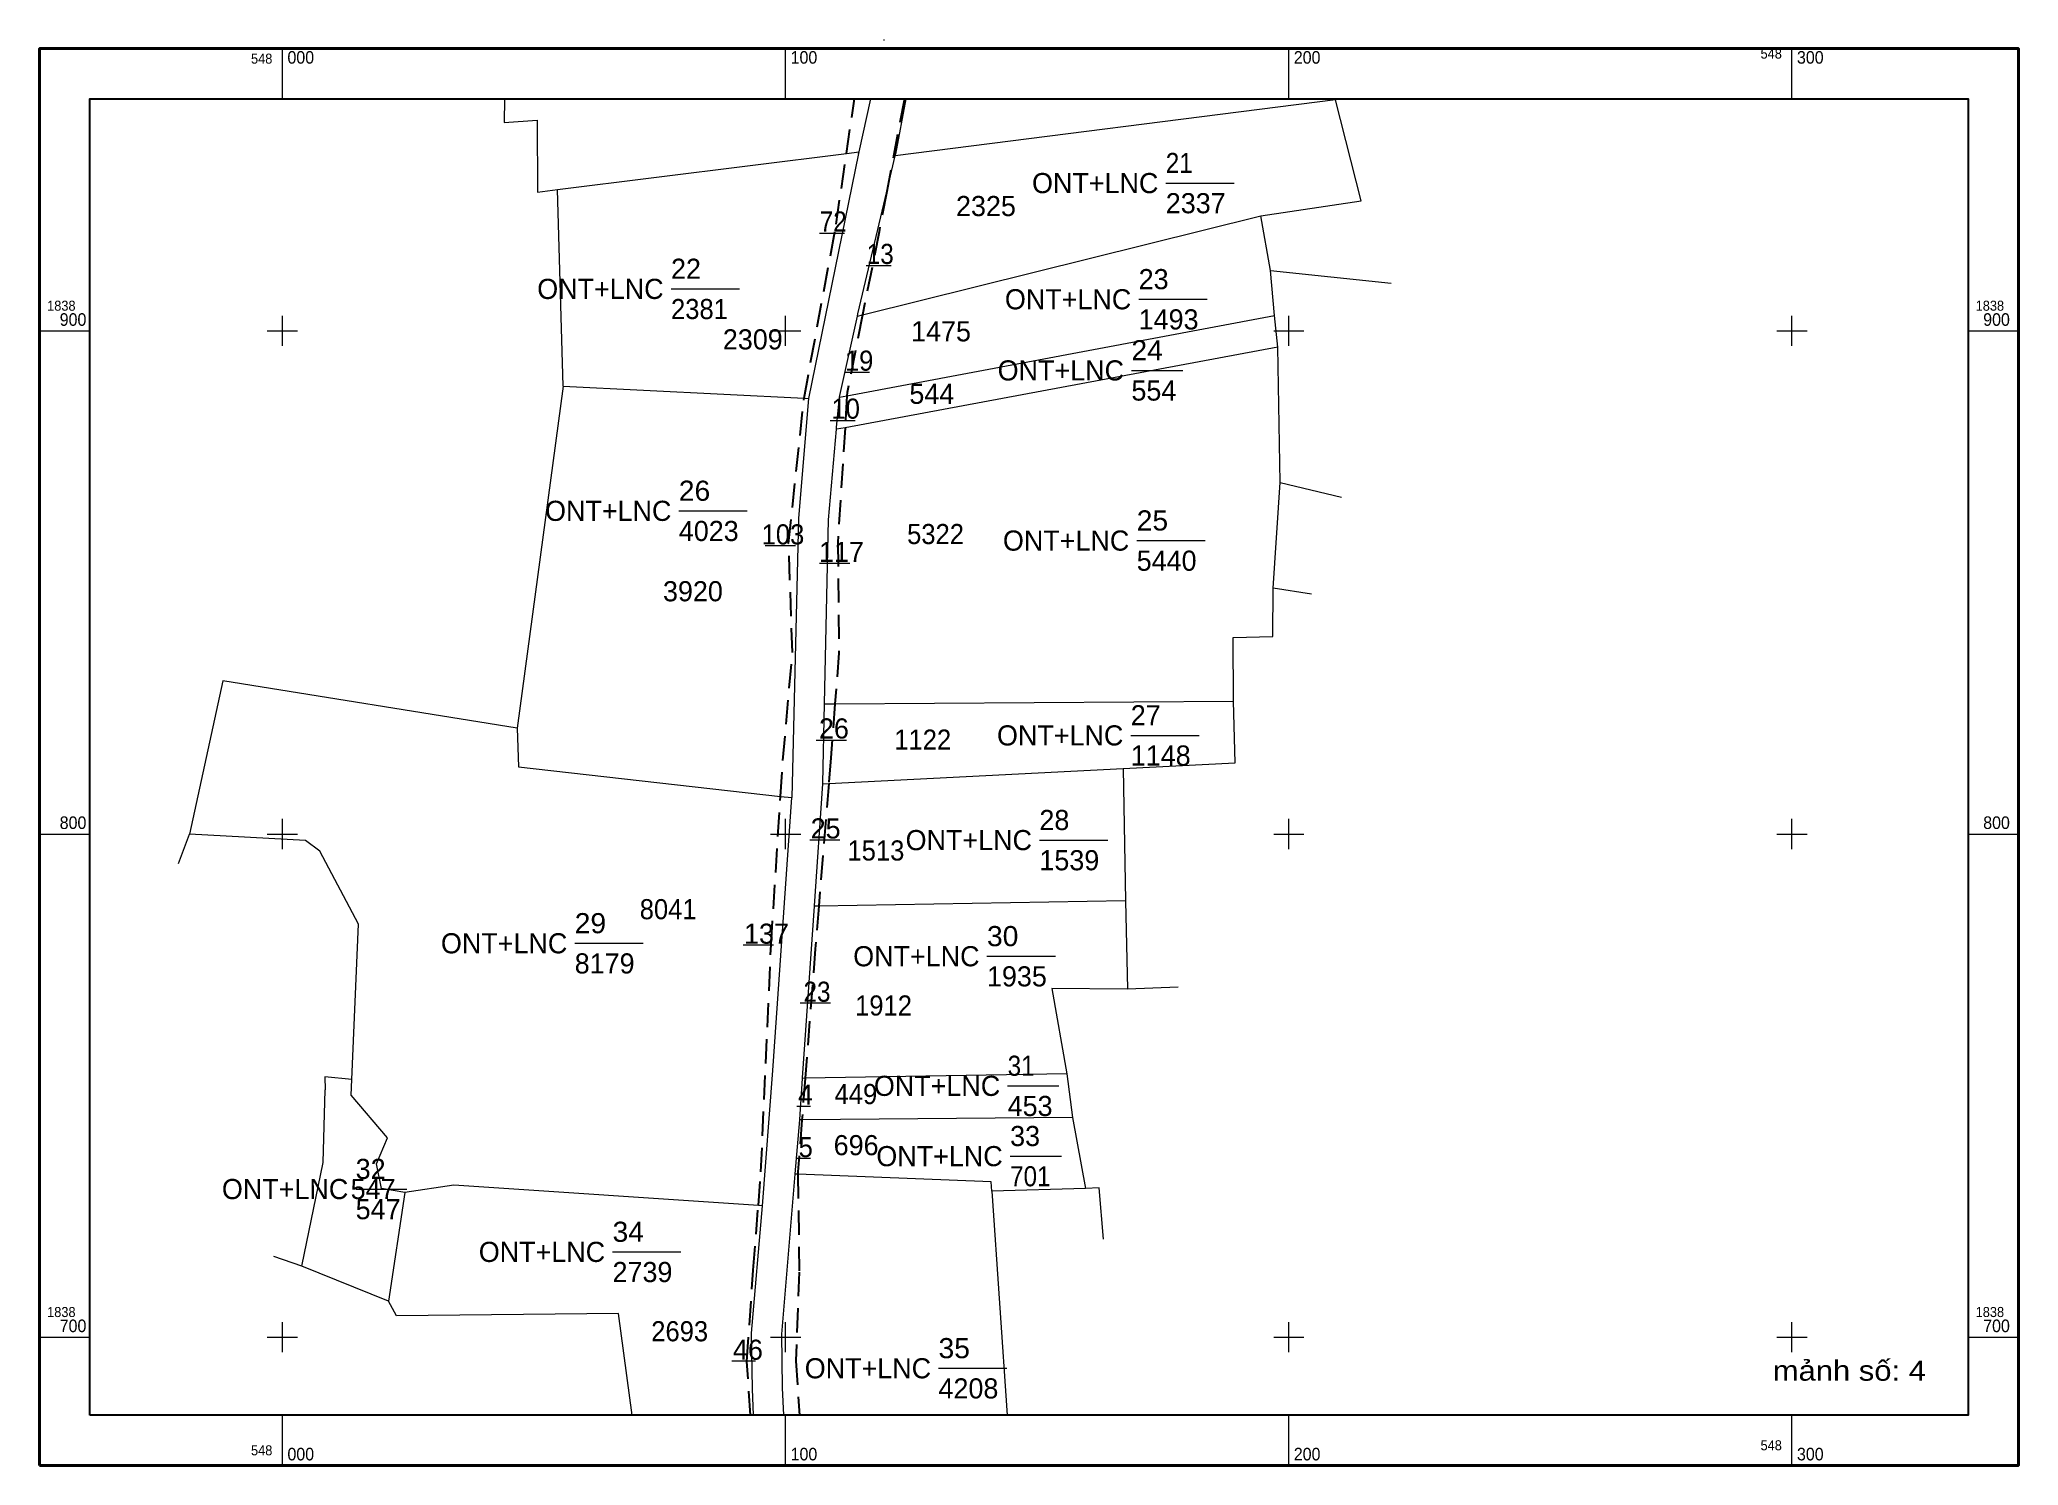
# Model space of a CAD drawing. Header units: metres. Extents: x 546939 to 549513, y 1838415 to 1840193.
# Drawn here: x 548619.3 to 549012.6, y 1839905 to 1840188.3 of the extents above; entities that cross this region are included whole.
import ezdxf
from ezdxf.enums import TextEntityAlignment as Align

# ---------------------------------------------------------------- set-up
doc = ezdxf.new("R2010")
doc.units = ezdxf.units.M
doc.header["$LTSCALE"] = 1.6
doc.linetypes.add('MEDIUM_DASHED', pattern=[4.5, 3, -1.5])
for name, color, linetype, lineweight in [('10', 7, 'Continuous', 13), ('13', 7, 'Continuous', 13), ('28', 7, 'Continuous', 13), ('8', 7, 'Continuous', 13)]:
    doc.layers.add(name, color=color, linetype=linetype, lineweight=lineweight)
doc.layers.add('15', color=7, linetype='Continuous')
doc.layers.add('19', color=7, linetype='Continuous')

msp = doc.modelspace()

# ---------------------------------------------------------------- texts
at = {"layer": '10'}
for p in [(548887.96, 1840139.95), (548887.96, 1840139.95), (548878.09, 1840097.41), (548878.09, 1840097.41), (548872.12, 1840078.14), (548872.12, 1840078.14), (548646.99, 1840024.62), (548646.99, 1840024.62), (548845.67, 1840000), (548845.67, 1840000), (548830.8, 1839949.96), (548830.8, 1839949.96), (548665.93, 1839946.46), (548665.93, 1839946.46), (548833.64, 1839907.57), (548833.64, 1839907.57)]:
    msp.add_text('D', height=0.01, dxfattribs=at).set_placement(p, align=Align.CENTER)
at = {"layer": '13'}
for s, width, p in [('21', 0.9, (548843.17, 1840161.82)), ('2381', 0.95, (548744.84, 1840132.79)), ('24', 1.05, (548836.34, 1840124.59)), ('26', 1.05, (548746.39, 1840096.68)), ('25', 1.05, (548837.39, 1840090.77)), ('29', 1.05, (548725.7, 1840010.73)), ('30', 1.05, (548807.63, 1840008.16)), ('31', 0.9, (548811.74, 1839982.4)), ('701', 0.9, (548812.23, 1839960.43)), ('34', 1.05, (548733.22, 1839949.4)), ('35', 1.05, (548798, 1839926.27))]:
    msp.add_text(s, height=4, dxfattribs=dict(at, width=width)).set_placement(p)
for p in [(548841.7, 1840157.82), (548743.37, 1840136.79), (548836.31, 1840134.73), (548834.87, 1840120.59), (548744.92, 1840092.68), (548835.92, 1840086.77), (548834.74, 1840048.05), (548816.58, 1840027.24), (548724.23, 1840006.73), (548806.16, 1840004.16), (548810.27, 1839978.4), (548810.76, 1839964.43), (548680.7, 1839957.89), (548731.75, 1839945.4), (548796.53, 1839922.27)]:
    msp.add_text('ONT+LNC', height=4, dxfattribs=at).set_placement(p, align=Align.RIGHT)
for s, p in [('2337', (548843.17, 1840153.82)), ('22', (548744.84, 1840140.79)), ('23', (548837.78, 1840138.73)), ('1493', (548837.78, 1840130.73)), ('554', (548836.34, 1840116.59)), ('4023', (548746.39, 1840088.68)), ('5440', (548837.39, 1840082.77)), ('27', (548836.21, 1840052.05)), ('1148', (548836.21, 1840044.05)), ('28', (548818.05, 1840031.24)), ('1539', (548818.05, 1840023.24)), ('8179', (548725.7, 1840002.73)), ('1935', (548807.63, 1840000.16)), ('453', (548811.74, 1839974.4)), ('33', (548812.23, 1839968.43)), ('32', (548682.17, 1839961.89)), ('547', (548682.17, 1839953.89)), ('2739', (548733.22, 1839941.4)), ('4208', (548798, 1839918.27))]:
    msp.add_text(s, height=4, dxfattribs=at).set_placement(p)
at = {"layer": '15', "width": 1.15}
msp.add_text('mảnh số: 4', height=4, dxfattribs=at).set_placement((548979.02, 1839921.8), align=Align.CENTER)
at = {"layer": '19'}
for s, width, p in [('72', 0.9, (548774.39, 1840150.18)), ('13', 0.9, (548783.75, 1840143.74)), ('19', 0.95, (548779.4, 1840122.53)), ('10', 0.95, (548776.73, 1840112.99)), ('103', 0.95, (548762.85, 1840088)), ('5322', 0.95, (548791.76, 1840088.07)), ('1122', 0.95, (548789.21, 1840047.21)), ('1513', 0.95, (548779.91, 1840025.18)), ('8041', 0.95, (548738.62, 1840013.51)), ('23', 0.9, (548771.18, 1839997.11)), ('1912', 0.95, (548781.42, 1839994.37)), ('449', 0.95, (548777.35, 1839976.77)), ('5', 0.95, (548770.2, 1839966.23)), ('2693', 0.95, (548740.91, 1839929.63))]:
    msp.add_text(s, height=4, dxfattribs=dict(at, width=width)).set_placement(p)
for s, p in [('2325', (548801.48, 1840153.26)), ('2309', (548755.14, 1840126.76)), ('1475', (548792.55, 1840128.36)), ('544', (548792.21, 1840115.94)), ('117', (548774.25, 1840084.51)), ('3920', (548743.24, 1840076.7)), ('26', (548774.24, 1840049.43)), ('25', (548772.59, 1840029.56)), ('137', (548759.35, 1840008.64)), ('4', (548770.07, 1839976.63)), ('696', (548777.17, 1839966.61)), ('547', (548681.17, 1839957.89)), ('46', (548757.15, 1839925.96))]:
    msp.add_text(s, height=4, dxfattribs=at).set_placement(p)
at = {"layer": '28', "width": 0.95}
for p in [(548665.61, 1840183.55), (548965.61, 1840184.55), (548965.61, 1839907.96), (548665.61, 1839906.96)]:
    msp.add_text('548', height=2, dxfattribs=at).set_placement(p, align=Align.RIGHT)
for s, height, p in [('000', 2.5, (548668.61, 1840183.55)), ('100', 2.5, (548768.61, 1840183.55)), ('200', 2.5, (548868.61, 1840183.55)), ('300', 2.5, (548968.61, 1840183.55)), ('1838', 2, (548620.85, 1840134.45)), ('900', 2.5, (548623.35, 1840131.45)), ('1838', 2, (549004.12, 1840134.45)), ('900', 2.5, (549005.62, 1840131.45)), ('800', 2.5, (548623.35, 1840031.45)), ('800', 2.5, (549005.62, 1840031.45)), ('1838', 2, (548620.85, 1839934.45)), ('700', 2.5, (548623.35, 1839931.45)), ('1838', 2, (549004.12, 1839934.45)), ('700', 2.5, (549005.62, 1839931.45)), ('000', 2.5, (548668.61, 1839905.96)), ('100', 2.5, (548768.61, 1839905.96)), ('200', 2.5, (548868.61, 1839905.96)), ('300', 2.5, (548968.61, 1839905.96))]:
    msp.add_text(s, height=height, dxfattribs=at).set_placement(p)

# ---------------------------------------------------------------- linework, layer by layer
at = {"layer": '10'}
for p, q in [((548787.17, 1840188.13), (548787.2, 1840188.34)), ((548711.76, 1840176.55), (548711.69, 1840171.84)), ((548782.21, 1840166.02), (548784.57, 1840176.55)), ((548876.9, 1840176.39), (548789.39, 1840165.25)), ((548791.54, 1840176.55), (548789.47, 1840165.57)), ((548877.14, 1840176.55), (548876.9, 1840176.39)), ((548782.13, 1840165.69), (548782.21, 1840166.02)), ((548723.41, 1840119.47), (548722.29, 1840158.52)), ((548863.99, 1840142.43), (548862.09, 1840153.34)), ((548863.99, 1840142.43), (548887.96, 1840139.95)), ((548723.41, 1840119.47), (548714.29, 1840051.46)), ((548865.91, 1840100.29), (548878.09, 1840097.41)), ((548872.12, 1840078.14), (548864.49, 1840079.29)), ((548774.99, 1840040.44), (548775, 1840040.56)), ((548646.99, 1840024.62), (548649.15, 1840030.42)), ((548835.19, 1840017.16), (548835.53, 1839999.59)), ((548845.66, 1840000), (548835.53, 1839999.59)), ((548824.62, 1839974.09), (548827.23, 1839959.98)), ((548691.92, 1839959.18), (548688.71, 1839937.61)), ((548827.23, 1839959.98), (548808.58, 1839959.44)), ((548808.58, 1839959.44), (548811.63, 1839914.96)), ((548763.04, 1839956.57), (548762.2, 1839956.63)), ((548671.45, 1839944.58), (548665.92, 1839946.46)), ((548688.71, 1839937.61), (548671.45, 1839944.58))]:
    msp.add_line(p, q, dxfattribs=at)
at = {"layer": '10', "linetype": 'MEDIUM_DASHED', "lineweight": 25}
for p, q in [((548779.71, 1840165.71), (548781.29, 1840176.55)), ((548791.21, 1840176.55), (548787.71, 1840158.13)), ((548771.5, 1839981.9), (548770.86, 1839973.64))]:
    msp.add_line(p, q, dxfattribs=at)
at = {"layer": '10'}
for points in [[(548862.09, 1840153.34), (548881.99, 1840156.31), (548876.9, 1840176.39)], [(548711.69, 1840171.84), (548718.22, 1840172.32), (548718.32, 1840158.02)], [(548718.32, 1840158.02), (548722.29, 1840158.52), (548779.71, 1840165.71), (548782.21, 1840166.02)], [(548782.13, 1840165.69), (548772.17, 1840117.02), (548772.16, 1840116.99)], [(548775.35, 1840056.37), (548776.16, 1840092.91), (548777.74, 1840110.89), (548777.76, 1840111.21), (548778.35, 1840117.26), (548778.39, 1840117.61), (548781.87, 1840133.36), (548781.98, 1840133.85), (548787.71, 1840158.13), (548789.39, 1840165.25), (548789.47, 1840165.57)], [(548781.87, 1840133.36), (548782.91, 1840133.62), (548862.09, 1840153.34)], [(548856.64, 1840056.84), (548856.58, 1840069.53), (548864.45, 1840069.69), (548864.49, 1840079.29), (548865.91, 1840100.29), (548865.46, 1840127.18), (548864.76, 1840133.52), (548863.99, 1840142.43)], [(548778.35, 1840117.26), (548779.81, 1840117.53), (548864.76, 1840133.52)], [(548865.46, 1840127.18), (548779.42, 1840111.2), (548777.74, 1840110.89)], [(548723.41, 1840119.47), (548771.29, 1840117.06), (548772.17, 1840117.02)], [(548772.16, 1840116.99), (548770.16, 1840093.25), (548768.83, 1840037.72)], [(548714.29, 1840051.46), (548655.8, 1840060.89), (548649.15, 1840030.42)], [(548775, 1840040.56), (548775.35, 1840056.34), (548775.35, 1840056.37)], [(548775.35, 1840056.34), (548777.42, 1840056.35), (548856.64, 1840056.84)], [(548834.71, 1840043.47), (548856.93, 1840044.62), (548856.64, 1840056.84)], [(548714.29, 1840051.46), (548714.52, 1840043.79), (548766.61, 1840037.93), (548768.83, 1840037.68)], [(548769.52, 1839962.84), (548769.52, 1839962.88), (548770.43, 1839973.64), (548770.44, 1839973.72), (548770.99, 1839981.89), (548771, 1839981.98), (548773.33, 1840016.09), (548773.34, 1840016.18), (548774.99, 1840040.44)], [(548834.71, 1840043.47), (548835.19, 1840017.16), (548774.2, 1840016.11), (548773.33, 1840016.09)], [(548774.99, 1840040.44), (548776.18, 1840040.5), (548834.71, 1840043.47)], [(548763.04, 1839956.57), (548765.09, 1839983.42), (548768.83, 1840037.68), (548768.83, 1840037.72)], [(548681.4, 1839981.68), (548682.75, 1840012.52), (548675.05, 1840027.01), (548672.23, 1840029.14), (548649.15, 1840030.42)], [(548835.53, 1839999.59), (548820.51, 1839999.77), (548823.53, 1839982.81), (548771.5, 1839981.9), (548770.99, 1839981.89)], [(548681.4, 1839981.68), (548676.05, 1839982.17), (548676.13, 1839979.58)], [(548691.92, 1839959.18), (548687.27, 1839959.97), (548686.3, 1839964.88), (548688.52, 1839970.05), (548681.26, 1839978.53), (548681.4, 1839981.68)], [(548823.53, 1839982.81), (548824.62, 1839974.09), (548770.86, 1839973.64), (548770.43, 1839973.64)], [(548671.45, 1839944.58), (548675.71, 1839965.17), (548676.13, 1839979.58)], [(548767.26, 1839914.96), (548767.01, 1839920.38), (548766.84, 1839931.06), (548769.52, 1839962.84)], [(548808.58, 1839959.44), (548808.49, 1839961.34), (548770.06, 1839962.82), (548769.52, 1839962.84)], [(548762.2, 1839956.63), (548701.7, 1839960.66), (548691.92, 1839959.18)], [(548830.79, 1839949.96), (548829.93, 1839960.11), (548827.23, 1839959.98)], [(548761.24, 1839914.96), (548761.01, 1839920.2), (548760.84, 1839931.27), (548763.04, 1839956.57)], [(548737.15, 1839914.96), (548734.41, 1839935.15), (548690.3, 1839934.66), (548688.71, 1839937.61)]]:
    msp.add_lwpolyline(points, dxfattribs=at)
at = {"layer": '10', "linetype": 'MEDIUM_DASHED', "lineweight": 25}
for points in [[(548771.29, 1840117.06), (548777.66, 1840151.65), (548779.71, 1840165.71)], [(548787.71, 1840158.13), (548786.19, 1840150.13), (548782.91, 1840133.62)], [(548782.91, 1840133.62), (548779.85, 1840118.19), (548779.81, 1840117.53), (548779.42, 1840111.2)], [(548766.61, 1840037.93), (548767.07, 1840045.09), (548768.98, 1840066.54), (548768.22, 1840088.18), (548771.22, 1840116.7), (548771.29, 1840117.06)], [(548779.42, 1840111.2), (548778, 1840088.43), (548778.2, 1840066.47), (548777.42, 1840056.35)], [(548777.42, 1840056.35), (548776.59, 1840045.57), (548776.18, 1840040.5), (548774.2, 1840016.11)], [(548762.2, 1839956.63), (548762.72, 1839963.29), (548764.72, 1840008.4), (548766.61, 1840037.93)], [(548774.2, 1840016.11), (548773.51, 1840007.63), (548771.5, 1839981.9)], [(548770.86, 1839973.64), (548770.05, 1839963.31), (548770.06, 1839962.82)], [(548770.06, 1839962.82), (548770.31, 1839943.4), (548769.62, 1839925.77), (548770.39, 1839914.96)], [(548760.62, 1839914.96), (548759.94, 1839925.63), (548761.18, 1839943.74), (548762.2, 1839956.63)]]:
    msp.add_lwpolyline(points, dxfattribs=at)
at = {"layer": '13'}
for p, q in [((548843.17, 1840159.82), (548856.77, 1840159.82)), ((548744.84, 1840138.79), (548758.44, 1840138.79)), ((548837.78, 1840136.73), (548851.38, 1840136.73)), ((548836.34, 1840122.59), (548846.54, 1840122.59)), ((548746.39, 1840094.68), (548759.99, 1840094.68)), ((548837.39, 1840088.77), (548850.99, 1840088.77)), ((548836.21, 1840050.05), (548849.81, 1840050.05)), ((548818.05, 1840029.24), (548831.65, 1840029.24)), ((548725.7, 1840008.73), (548739.3, 1840008.73)), ((548807.63, 1840006.16), (548821.23, 1840006.16)), ((548811.74, 1839980.4), (548821.94, 1839980.4)), ((548812.23, 1839966.43), (548822.43, 1839966.43)), ((548682.17, 1839959.89), (548692.37, 1839959.89)), ((548733.22, 1839947.4), (548746.82, 1839947.4)), ((548798, 1839924.27), (548811.6, 1839924.27))]:
    msp.add_line(p, q, dxfattribs=at)
at = {"layer": '28'}
for p, q in [((548667.61, 1840176.55), (548667.61, 1840186.55)), ((548767.61, 1840176.55), (548767.61, 1840186.55)), ((548867.61, 1840176.55), (548867.61, 1840186.55)), ((548967.61, 1840176.55), (548967.61, 1840186.55)), ((548619.35, 1840130.45), (548629.35, 1840130.45)), ((548664.61, 1840130.45), (548670.61, 1840130.45)), ((548667.61, 1840127.45), (548667.61, 1840133.45)), ((548764.61, 1840130.45), (548770.61, 1840130.45)), ((548767.61, 1840127.45), (548767.61, 1840133.45)), ((548864.61, 1840130.45), (548870.61, 1840130.45)), ((548867.61, 1840127.45), (548867.61, 1840133.45)), ((548964.61, 1840130.45), (548970.61, 1840130.45)), ((548967.61, 1840127.45), (548967.61, 1840133.45)), ((549002.62, 1840130.45), (549012.62, 1840130.45)), ((548667.61, 1840027.45), (548667.61, 1840033.45)), ((548767.61, 1840027.45), (548767.61, 1840033.45)), ((548867.61, 1840027.45), (548867.61, 1840033.45)), ((548967.61, 1840027.45), (548967.61, 1840033.45)), ((548619.35, 1840030.45), (548629.35, 1840030.45)), ((548664.61, 1840030.45), (548670.61, 1840030.45)), ((548764.61, 1840030.45), (548770.61, 1840030.45)), ((548864.61, 1840030.45), (548870.61, 1840030.45)), ((548964.61, 1840030.45), (548970.61, 1840030.45)), ((549002.62, 1840030.45), (549012.62, 1840030.45)), ((548667.61, 1839927.45), (548667.61, 1839933.45)), ((548767.61, 1839927.45), (548767.61, 1839933.45)), ((548867.61, 1839927.45), (548867.61, 1839933.45)), ((548967.61, 1839927.45), (548967.61, 1839933.45)), ((548619.35, 1839930.45), (548629.35, 1839930.45)), ((548664.61, 1839930.45), (548670.61, 1839930.45)), ((548764.61, 1839930.45), (548770.61, 1839930.45)), ((548864.61, 1839930.45), (548870.61, 1839930.45)), ((548964.61, 1839930.45), (548970.61, 1839930.45)), ((549002.62, 1839930.45), (549012.62, 1839930.45)), ((548667.61, 1839904.96), (548667.61, 1839914.96)), ((548767.61, 1839904.96), (548767.61, 1839914.96)), ((548867.61, 1839904.96), (548867.61, 1839914.96)), ((548967.61, 1839904.96), (548967.61, 1839914.96))]:
    msp.add_line(p, q, dxfattribs=at)
at = {"layer": '28', "lineweight": 40}
msp.add_lwpolyline([(548619.35, 1839904.96), (548619.35, 1840186.55), (549012.62, 1840186.55), (549012.62, 1839904.96)], close=True, dxfattribs=at)
at = {"layer": '28', "lineweight": 25}
msp.add_lwpolyline([(548629.35, 1839914.96), (548629.35, 1840176.55), (549002.62, 1840176.55), (549002.62, 1839914.96)], close=True, dxfattribs=at)
at = {"layer": '8'}
for p, q in [((548774.37, 1840149.84), (548779.33, 1840149.84)), ((548783.64, 1840143.47), (548788.6, 1840143.47)), ((548779.33, 1840122.26), (548784.29, 1840122.26)), ((548776.46, 1840112.64), (548781.42, 1840112.64)), ((548763.56, 1840087.78), (548769.56, 1840087.78)), ((548774.37, 1840084.29), (548780.37, 1840084.29)), ((548773.71, 1840049.13), (548779.71, 1840049.13)), ((548772.4, 1840029.32), (548778.4, 1840029.32)), ((548759.19, 1840008.43), (548765.19, 1840008.43)), ((548770.54, 1839996.89), (548776.54, 1839996.89)), ((548769.82, 1839976.39), (548772.55, 1839976.39)), ((548769.82, 1839966.05), (548772.55, 1839966.05)), ((548756.95, 1839925.78), (548761.64, 1839925.78))]:
    msp.add_line(p, q, dxfattribs=at)

msp.set_redraw_order([(e.dxf.handle, doc.entitydb.next_handle()) for e in msp.query("TEXT MTEXT ATTDEF DIMENSION ARC_DIMENSION")])  # texts and dimensions are drawn at this point

doc.saveas('drawing.dxf')
